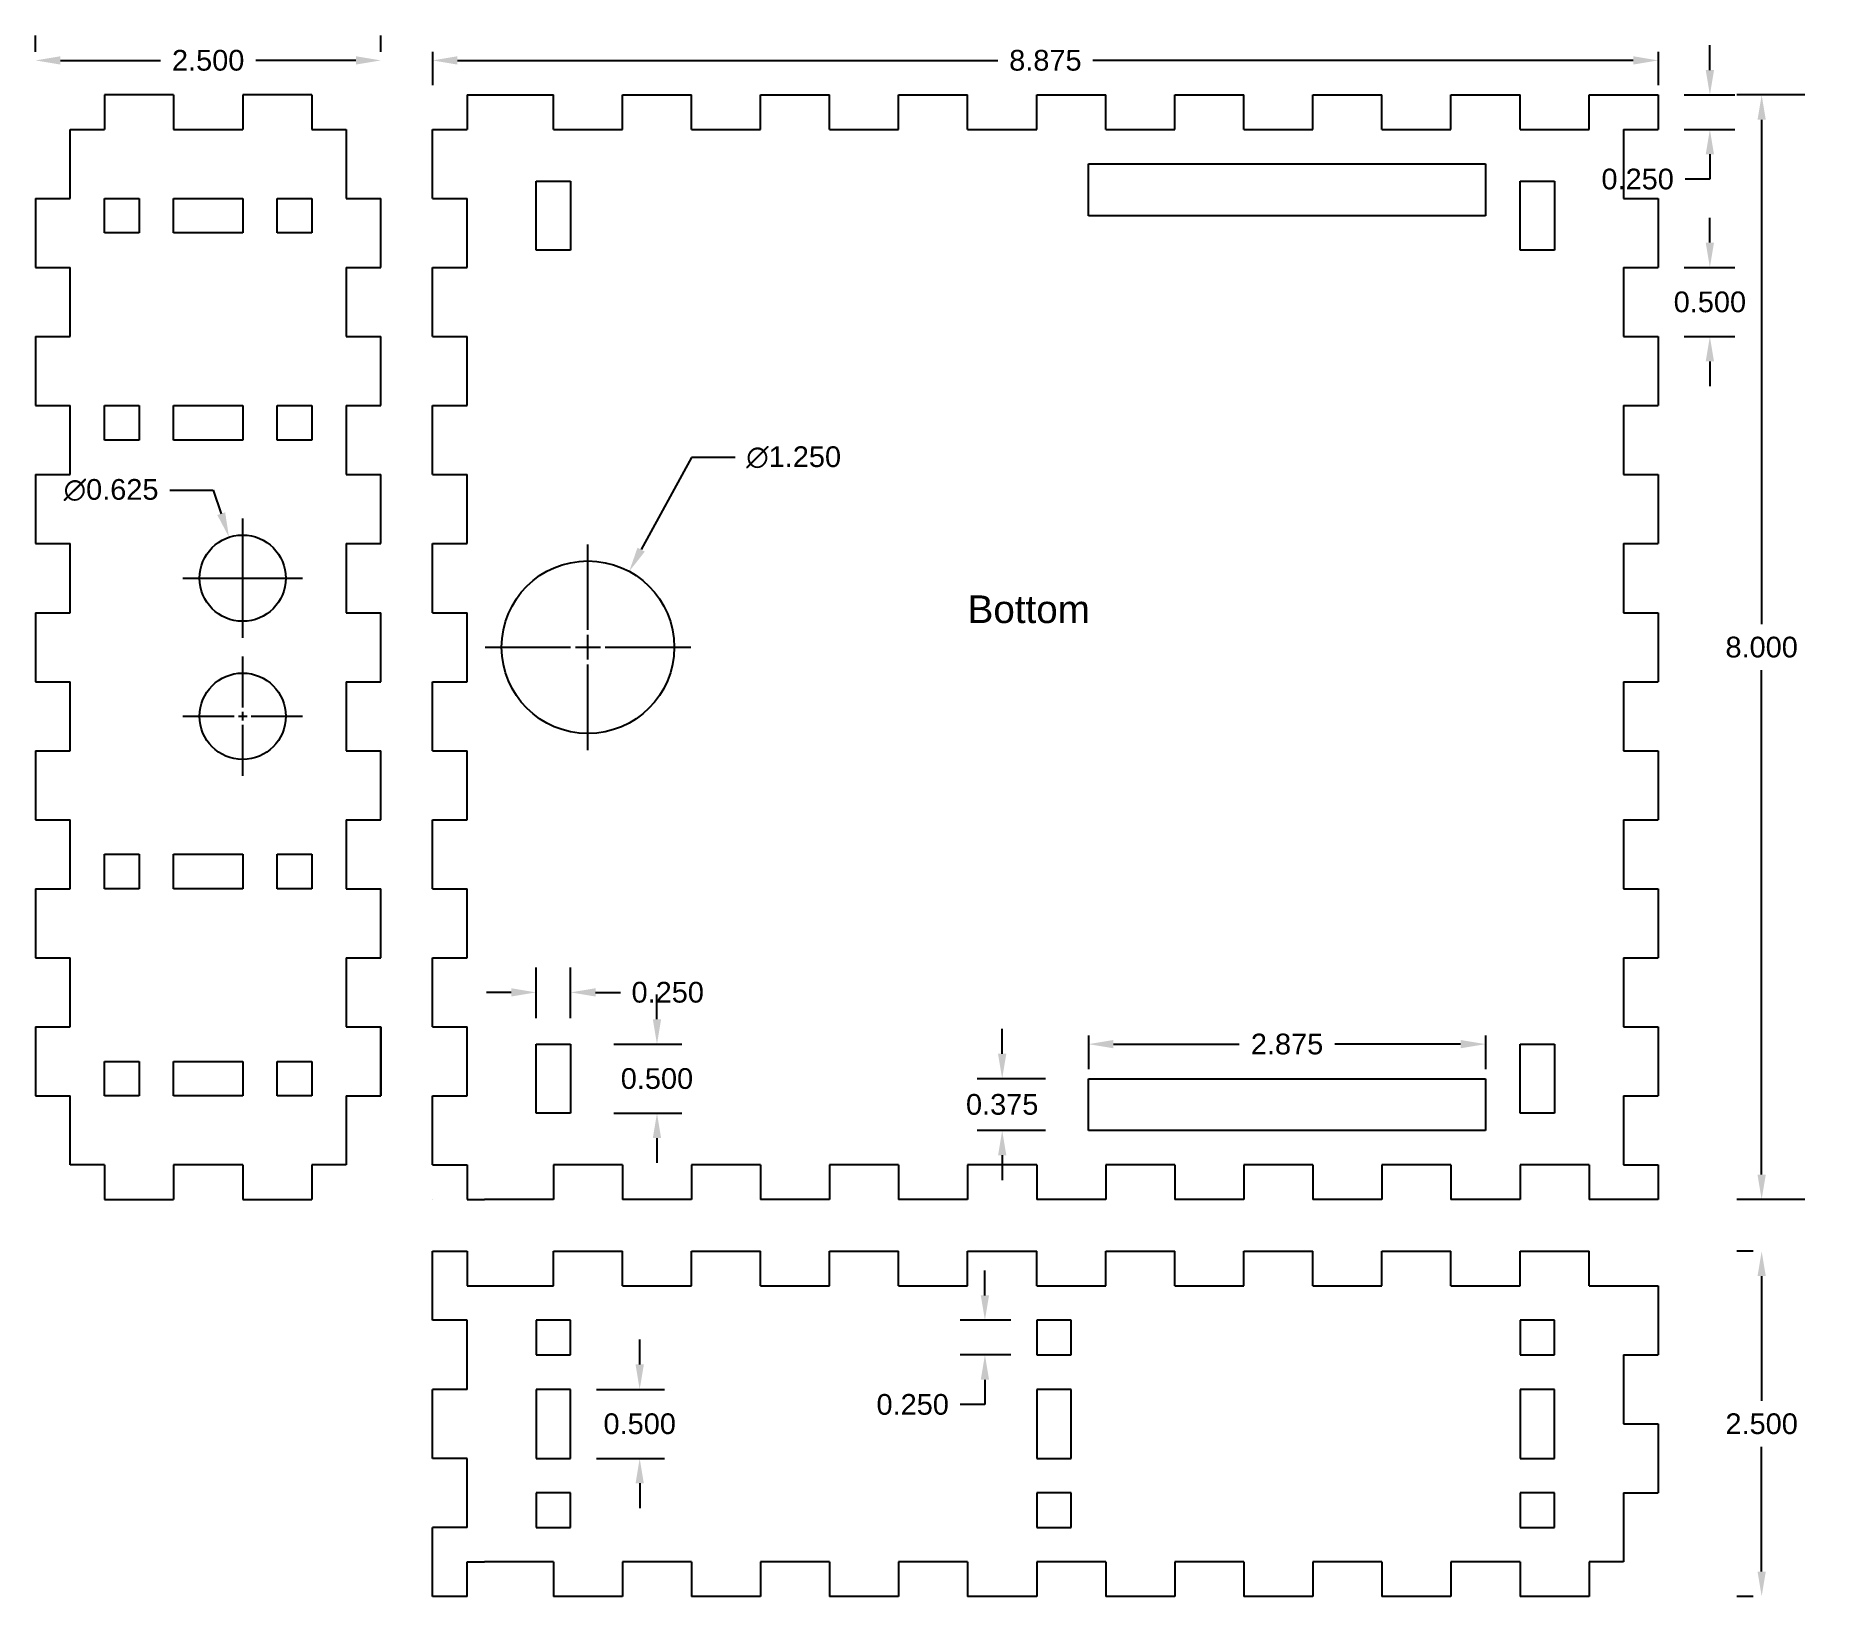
# Model space of a CAD drawing. Header units: inches. Extents: x -38 to 34.9, y -2.3 to 35.3.
# Drawn here: x -38 to -25.12, y -0.12 to 11.18 of the extents above; entities that cross this region are included whole.
import ezdxf

# ---------------------------------------------------------------- set-up
doc = ezdxf.new("R2010")
doc.units = ezdxf.units.IN
doc.header["$MEASUREMENT"] = 0
doc.linetypes.add('CENTER2', pattern=[1.125, 0.75, -0.125, 0.125, -0.125])
doc.layers.add('Cut', color=1, linetype='Continuous')
doc.layers.add('Labels', color=6, linetype='Continuous')
doc.styles.get("Standard").update_dxf_attribs({"font": 'Arial.ttf'})
doc.dimstyles.get("Standard").update_dxf_attribs({"dimtxt": 0.15, "dimasz": 0.18, "dimexe": 0.18, "dimexo": 0.0625, "dimgap": 0.09, "dimtad": 0, "dimtih": 1, "dimtoh": 1, "dimdec": 3, "dimzin": 0, "dimdsep": 46, "dimtxsty": 'Standard', "dimcen": 0.09, "dimadec": 0, "dimazin": 0, "dimtfac": 1, "dimtdec": 3, "dimtofl": 0, "dimtmove": 0, "dimatfit": 3, "dimfxl": 1, "dimtolj": 1, "dimtzin": 0, "dimarcsym": 0})

msp = doc.modelspace()

# ---------------------------------------------------------------- texts
at = {"layer": 'Labels', "insert": (-31.25, 7.125), "char_height": 0.2, "attachment_point": 1}
msp.add_mtext_dynamic_manual_height_columns('Bottom', width=0.75, gutter_width=1, heights=[0], dxfattribs=at)

# ---------------------------------------------------------------- blocks, each defined once
blk = doc.blocks.new('*U59')
at = {"layer": 'Labels', "color": 0, "linetype": 'CENTER2', "transparency": 16777216}
for p, q in [((0, 0.0625), (0, 0.4325)), ((-0.4325, 0), (-0.0625, 0)), ((0.0625, 0), (0.4325, 0)), ((0, -0.4325), (0, -0.0625))]:
    blk.add_line(p, q, dxfattribs=at)
at = {"layer": 'Labels', "color": 0, "linetype": 'Continuous', "transparency": 16777216}
for p, q in [((-0.03125, 0), (0.03125, 0)), ((0, -0.03125), (0, 0.03125))]:
    blk.add_line(p, q, dxfattribs=at)
blk = doc.blocks.new('*U61')
at = {"layer": 'Labels', "color": 0, "linetype": 'CENTER2', "transparency": 16777216}
for p, q in [((0, 0.0625), (0, 0.4325)), ((-0.4325, 0), (-0.0625, 0)), ((0.0625, 0), (0.4325, 0)), ((0, -0.4325), (0, -0.0625))]:
    blk.add_line(p, q, dxfattribs=at)
at = {"layer": 'Labels', "color": 0, "linetype": 'Continuous', "transparency": 16777216}
for p, q in [((-0.03125, 0), (0.03125, 0)), ((0, -0.03125), (0, 0.03125))]:
    blk.add_line(p, q, dxfattribs=at)
blk = doc.blocks.new('*U62')
at = {"layer": 'Labels', "color": 0, "linetype": 'CENTER2', "transparency": 16777216}
for p, q in [((0, 0.125), (0, 0.745)), ((-0.745, 0), (-0.125, 0)), ((0.125, 0), (0.745, 0)), ((0, -0.745), (0, -0.125))]:
    blk.add_line(p, q, dxfattribs=at)
at = {"layer": 'Labels', "color": 0, "linetype": 'Continuous', "transparency": 16777216}
for p, q in [((-0.0625, 0), (0.0625, 0)), ((0, -0.0625), (0, 0.0625))]:
    blk.add_line(p, q, dxfattribs=at)
blk = doc.blocks.new('*D75')
at = {"layer": 'Defpoints', "color": 0, "transparency": 16777216}
for p in [(-33.701, 7.299), (-34.299, 6.201)]:
    blk.add_point(p, dxfattribs=at)
at = {"layer": 'Labels', "color": 0, "lineweight": -2, "transparency": 16777216}
for p, q in [((-33.25, 8.125), (-33.615, 7.457)), ((-32.933, 8.125), (-33.25, 8.125)), ((-34, 6.66), (-34, 6.84)), ((-34.09, 6.75), (-33.91, 6.75))]:
    blk.add_line(p, q, dxfattribs=at)
at = {"layer": 'Labels', "color": 0, "transparency": 16777216}
blk.add_solid([(-33.641, 7.471), (-33.588, 7.442), (-33.701, 7.299)], dxfattribs=at)
at = {"layer": 'Labels', "color": 0, "transparency": 16777216, "insert": (-32.51, 8.125), "char_height": 0.15, "attachment_point": 5}
blk.add_mtext('\\A1;∅1.250', dxfattribs=at)
blk = doc.blocks.new('*D76')
at = {"layer": 'Defpoints', "color": 0, "transparency": 16777216}
for p in [(-36.599, 7.546), (-36.401, 6.954)]:
    blk.add_point(p, dxfattribs=at)
at = {"layer": 'Labels', "color": 0, "lineweight": -2, "transparency": 16777216}
for p, q in [((-37.028, 7.888), (-36.713, 7.888)), ((-36.713, 7.888), (-36.656, 7.717)), ((-36.5, 7.16), (-36.5, 7.34)), ((-36.59, 7.25), (-36.41, 7.25))]:
    blk.add_line(p, q, dxfattribs=at)
at = {"layer": 'Labels', "color": 0, "transparency": 16777216}
blk.add_solid([(-36.627, 7.727), (-36.684, 7.708), (-36.599, 7.546)], dxfattribs=at)
at = {"layer": 'Labels', "color": 0, "transparency": 16777216, "insert": (-37.453, 7.888), "char_height": 0.15, "attachment_point": 5}
blk.add_mtext('\\A1;∅0.625', dxfattribs=at)
blk = doc.blocks.new('*D63')
at = {"layer": 'Defpoints', "color": 0, "transparency": 16777216}
for p in [(-35.125, 11.125), (-26.25, 11.125), (-26.25, 11)]:
    blk.add_point(p, dxfattribs=at)
at = {"layer": 'Labels', "color": 0, "lineweight": -2, "transparency": 16777216}
for p, q in [((-35.125, 11.063), (-35.125, 10.82)), ((-34.945, 11), (-31.031, 11)), ((-26.43, 11), (-30.344, 11)), ((-26.25, 11.063), (-26.25, 10.82))]:
    blk.add_line(p, q, dxfattribs=at)
at = {"layer": 'Labels', "color": 0, "transparency": 16777216}
for points in [[(-34.945, 11.03), (-34.945, 10.97), (-35.125, 11)], [(-26.43, 11.03), (-26.43, 10.97), (-26.25, 11)]]:
    blk.add_solid(points, dxfattribs=at)
at = {"layer": 'Labels', "color": 0, "transparency": 16777216, "insert": (-30.687, 11), "char_height": 0.15, "attachment_point": 5}
blk.add_mtext('\\A1;8.875', dxfattribs=at)
blk = doc.blocks.new('*D64')
at = {"layer": 'Defpoints', "color": 0, "transparency": 16777216}
for p in [(-26.125, 10.75), (-26.125, 10.5), (-25.875, 10.5)]:
    blk.add_point(p, dxfattribs=at)
at = {"layer": 'Labels', "color": 0, "lineweight": -2, "transparency": 16777216}
for p, q in [((-25.875, 10.93), (-25.875, 11.11)), ((-26.062, 10.75), (-25.695, 10.75)), ((-26.062, 10.5), (-25.695, 10.5)), ((-25.875, 10.32), (-25.875, 10.14)), ((-25.875, 10.14), (-26.055, 10.14))]:
    blk.add_line(p, q, dxfattribs=at)
at = {"layer": 'Labels', "color": 0, "transparency": 16777216}
for points in [[(-25.905, 10.93), (-25.845, 10.93), (-25.875, 10.75)], [(-25.905, 10.32), (-25.845, 10.32), (-25.875, 10.5)]]:
    blk.add_solid(points, dxfattribs=at)
at = {"layer": 'Labels', "color": 0, "transparency": 16777216, "insert": (-26.398, 10.14), "char_height": 0.15, "attachment_point": 5}
blk.add_mtext('\\A1;0.250', dxfattribs=at)
blk = doc.blocks.new('*D65')
at = {"layer": 'Defpoints', "color": 0, "transparency": 16777216}
for p in [(-25.125, 10.75), (-25.5, 2.75), (-25.125, 2.75)]:
    blk.add_point(p, dxfattribs=at)
at = {"layer": 'Labels', "color": 0, "lineweight": -2, "transparency": 16777216}
for p, q in [((-25.187, 10.75), (-25.68, 10.75)), ((-25.5, 10.57), (-25.5, 6.916)), ((-25.5, 2.93), (-25.5, 6.584)), ((-25.187, 2.75), (-25.68, 2.75))]:
    blk.add_line(p, q, dxfattribs=at)
at = {"layer": 'Labels', "color": 0, "transparency": 16777216}
for points in [[(-25.53, 10.57), (-25.47, 10.57), (-25.5, 10.75)], [(-25.53, 2.93), (-25.47, 2.93), (-25.5, 2.75)]]:
    blk.add_solid(points, dxfattribs=at)
at = {"layer": 'Labels', "color": 0, "transparency": 16777216, "insert": (-25.5, 6.75), "char_height": 0.15, "attachment_point": 5}
blk.add_mtext('\\A1;8.000', dxfattribs=at)
blk = doc.blocks.new('*D66')
at = {"layer": 'Defpoints', "color": 0, "transparency": 16777216}
for p in [(-26.125, 9.5), (-26.125, 9), (-25.875, 9)]:
    blk.add_point(p, dxfattribs=at)
at = {"layer": 'Labels', "color": 0, "lineweight": -2, "transparency": 16777216}
for p, q in [((-25.875, 9.68), (-25.875, 9.86)), ((-26.062, 9.5), (-25.695, 9.5)), ((-26.062, 9), (-25.695, 9)), ((-25.875, 8.82), (-25.875, 8.64))]:
    blk.add_line(p, q, dxfattribs=at)
at = {"layer": 'Labels', "color": 0, "transparency": 16777216}
for points in [[(-25.905, 9.68), (-25.845, 9.68), (-25.875, 9.5)], [(-25.905, 8.82), (-25.845, 8.82), (-25.875, 9)]]:
    blk.add_solid(points, dxfattribs=at)
at = {"layer": 'Labels', "color": 0, "transparency": 16777216, "insert": (-25.875, 9.25), "char_height": 0.15, "attachment_point": 5}
blk.add_mtext('\\A1;0.500', dxfattribs=at)
blk = doc.blocks.new('*D67')
at = {"layer": 'Defpoints', "color": 0, "transparency": 16777216}
for p in [(-30.375, 4), (-27.5, 4), (-27.5, 3.875)]:
    blk.add_point(p, dxfattribs=at)
at = {"layer": 'Labels', "color": 0, "lineweight": -2, "transparency": 16777216}
for p, q in [((-30.375, 3.938), (-30.375, 3.695)), ((-30.195, 3.875), (-29.283, 3.875)), ((-27.68, 3.875), (-28.592, 3.875)), ((-27.5, 3.938), (-27.5, 3.695))]:
    blk.add_line(p, q, dxfattribs=at)
at = {"layer": 'Labels', "color": 0, "transparency": 16777216}
for points in [[(-30.195, 3.905), (-30.195, 3.845), (-30.375, 3.875)], [(-27.68, 3.905), (-27.68, 3.845), (-27.5, 3.875)]]:
    blk.add_solid(points, dxfattribs=at)
at = {"layer": 'Labels', "color": 0, "transparency": 16777216, "insert": (-28.937, 3.875), "char_height": 0.15, "attachment_point": 5}
blk.add_mtext('\\A1;2.875', dxfattribs=at)
blk = doc.blocks.new('*D68')
at = {"layer": 'Defpoints', "color": 0, "transparency": 16777216}
for p in [(-30.625, 3.625), (-31, 3.25), (-30.625, 3.25)]:
    blk.add_point(p, dxfattribs=at)
at = {"layer": 'Labels', "color": 0, "lineweight": -2, "transparency": 16777216}
for p, q in [((-31, 3.805), (-31, 3.985)), ((-30.687, 3.625), (-31.18, 3.625)), ((-30.687, 3.25), (-31.18, 3.25)), ((-31, 3.07), (-31, 2.89))]:
    blk.add_line(p, q, dxfattribs=at)
at = {"layer": 'Labels', "color": 0, "transparency": 16777216}
for points in [[(-31.03, 3.805), (-30.97, 3.805), (-31, 3.625)], [(-31.03, 3.07), (-30.97, 3.07), (-31, 3.25)]]:
    blk.add_solid(points, dxfattribs=at)
at = {"layer": 'Labels', "color": 0, "transparency": 16777216, "insert": (-31, 3.438), "char_height": 0.15, "attachment_point": 5}
blk.add_mtext('\\A1;0.375', dxfattribs=at)
blk = doc.blocks.new('*D69')
at = {"layer": 'Defpoints', "color": 0, "transparency": 16777216}
for p in [(-34.125, 4.25), (-34.375, 4), (-34.125, 4)]:
    blk.add_point(p, dxfattribs=at)
at = {"layer": 'Labels', "color": 0, "lineweight": -2, "transparency": 16777216}
for p, q in [((-34.375, 4.063), (-34.375, 4.43)), ((-34.125, 4.063), (-34.125, 4.43)), ((-34.555, 4.25), (-34.735, 4.25)), ((-33.945, 4.25), (-33.765, 4.25))]:
    blk.add_line(p, q, dxfattribs=at)
at = {"layer": 'Labels', "color": 0, "transparency": 16777216}
for points in [[(-34.555, 4.28), (-34.555, 4.22), (-34.375, 4.25)], [(-33.945, 4.28), (-33.945, 4.22), (-34.125, 4.25)]]:
    blk.add_solid(points, dxfattribs=at)
at = {"layer": 'Labels', "color": 0, "transparency": 16777216, "insert": (-33.422, 4.25), "char_height": 0.15, "attachment_point": 5}
blk.add_mtext('\\A1;0.250', dxfattribs=at)
blk = doc.blocks.new('*D70')
at = {"layer": 'Defpoints', "color": 0, "transparency": 16777216}
for p in [(-33.875, 3.875), (-33.875, 3.375), (-33.5, 3.375)]:
    blk.add_point(p, dxfattribs=at)
at = {"layer": 'Labels', "color": 0, "lineweight": -2, "transparency": 16777216}
for p, q in [((-33.5, 4.055), (-33.5, 4.235)), ((-33.812, 3.875), (-33.32, 3.875)), ((-33.812, 3.375), (-33.32, 3.375)), ((-33.5, 3.195), (-33.5, 3.015))]:
    blk.add_line(p, q, dxfattribs=at)
at = {"layer": 'Labels', "color": 0, "transparency": 16777216}
for points in [[(-33.53, 4.055), (-33.47, 4.055), (-33.5, 3.875)], [(-33.53, 3.195), (-33.47, 3.195), (-33.5, 3.375)]]:
    blk.add_solid(points, dxfattribs=at)
at = {"layer": 'Labels', "color": 0, "transparency": 16777216, "insert": (-33.5, 3.625), "char_height": 0.15, "attachment_point": 5}
blk.add_mtext('\\A1;0.500', dxfattribs=at)
blk = doc.blocks.new('*D71')
at = {"layer": 'Defpoints', "color": 0, "transparency": 16777216}
for p in [(-34, 1.375), (-34, 0.875), (-33.625, 0.875)]:
    blk.add_point(p, dxfattribs=at)
at = {"layer": 'Labels', "color": 0, "lineweight": -2, "transparency": 16777216}
for p, q in [((-33.625, 1.555), (-33.625, 1.735)), ((-33.937, 1.375), (-33.445, 1.375)), ((-33.937, 0.875), (-33.445, 0.875)), ((-33.625, 0.695), (-33.625, 0.515))]:
    blk.add_line(p, q, dxfattribs=at)
at = {"layer": 'Labels', "color": 0, "transparency": 16777216}
for points in [[(-33.655, 1.555), (-33.595, 1.555), (-33.625, 1.375)], [(-33.655, 0.695), (-33.595, 0.695), (-33.625, 0.875)]]:
    blk.add_solid(points, dxfattribs=at)
at = {"layer": 'Labels', "color": 0, "transparency": 16777216, "insert": (-33.625, 1.125), "char_height": 0.15, "attachment_point": 5}
blk.add_mtext('\\A1;0.500', dxfattribs=at)
blk = doc.blocks.new('*D72')
at = {"layer": 'Defpoints', "color": 0, "transparency": 16777216}
for p in [(-25.5, 2.375), (-25.5, -0.125), (-25.5, -0.125)]:
    blk.add_point(p, dxfattribs=at)
at = {"layer": 'Labels', "color": 0, "lineweight": -2, "transparency": 16777216}
for p, q in [((-25.562, 2.375), (-25.68, 2.375)), ((-25.5, 2.195), (-25.5, 1.291)), ((-25.5, 0.055), (-25.5, 0.959)), ((-25.562, -0.125), (-25.68, -0.125))]:
    blk.add_line(p, q, dxfattribs=at)
at = {"layer": 'Labels', "color": 0, "transparency": 16777216}
for points in [[(-25.53, 2.195), (-25.47, 2.195), (-25.5, 2.375)], [(-25.53, 0.055), (-25.47, 0.055), (-25.5, -0.125)]]:
    blk.add_solid(points, dxfattribs=at)
at = {"layer": 'Labels', "color": 0, "transparency": 16777216, "insert": (-25.5, 1.125), "char_height": 0.15, "attachment_point": 5}
blk.add_mtext('\\A1;2.500', dxfattribs=at)
blk = doc.blocks.new('*D73')
at = {"layer": 'Defpoints', "color": 0, "transparency": 16777216}
for p in [(-38, 11), (-38, 11), (-35.5, 11)]:
    blk.add_point(p, dxfattribs=at)
at = {"layer": 'Labels', "color": 0, "lineweight": -2, "transparency": 16777216}
for p, q in [((-38, 11.063), (-38, 11.18)), ((-35.5, 11.063), (-35.5, 11.18)), ((-37.82, 11), (-37.095, 11)), ((-35.68, 11), (-36.405, 11))]:
    blk.add_line(p, q, dxfattribs=at)
at = {"layer": 'Labels', "color": 0, "transparency": 16777216}
for points in [[(-37.82, 11.03), (-37.82, 10.97), (-38, 11)], [(-35.68, 11.03), (-35.68, 10.97), (-35.5, 11)]]:
    blk.add_solid(points, dxfattribs=at)
at = {"layer": 'Labels', "color": 0, "transparency": 16777216, "insert": (-36.75, 11), "char_height": 0.15, "attachment_point": 5}
blk.add_mtext('\\A1;2.500', dxfattribs=at)
blk = doc.blocks.new('*D74')
at = {"layer": 'Defpoints', "color": 0, "transparency": 16777216}
for p in [(-30.875, 1.875), (-31.125, 1.625), (-30.875, 1.625)]:
    blk.add_point(p, dxfattribs=at)
at = {"layer": 'Labels', "color": 0, "lineweight": -2, "transparency": 16777216}
for p, q in [((-31.125, 2.055), (-31.125, 2.235)), ((-30.937, 1.875), (-31.305, 1.875)), ((-30.937, 1.625), (-31.305, 1.625)), ((-31.125, 1.445), (-31.125, 1.265)), ((-31.125, 1.265), (-31.305, 1.265))]:
    blk.add_line(p, q, dxfattribs=at)
at = {"layer": 'Labels', "color": 0, "transparency": 16777216}
for points in [[(-31.155, 2.055), (-31.095, 2.055), (-31.125, 1.875)], [(-31.155, 1.445), (-31.095, 1.445), (-31.125, 1.625)]]:
    blk.add_solid(points, dxfattribs=at)
at = {"layer": 'Labels', "color": 0, "transparency": 16777216, "insert": (-31.648, 1.265), "char_height": 0.15, "attachment_point": 5}
blk.add_mtext('\\A1;0.250', dxfattribs=at)

# ---------------------------------------------------------------- dimensions: what is measured, and where the dimension line sits
at = {"layer": 'Labels'}
for base, p1, p2, picture, middle in [((-38, 11), (-35.5, 11), (-38, 11), '*D73', (-36.75, 11)), ((-26.25, 11), (-35.125, 11.125), (-26.25, 11.125), '*D63', (-30.6875, 11)), ((-34.125, 4.25), (-34.375, 4), (-34.125, 4), '*D69', (-33.4223, 4.25)), ((-27.5, 3.875), (-30.375, 4), (-27.5, 4), '*D67', (-28.9375, 3.875))]:
    dim = msp.add_linear_dim(base=base, p1=p1, p2=p2, dimstyle='Standard', dxfattribs=at)
    dim.commit()
    dim.dimension.update_dxf_attribs({"geometry": picture, "text_midpoint": middle})
for base, p1, p2, picture, middle in [((-25.875, 10.5), (-26.125, 10.75), (-26.125, 10.5), '*D64', (-26.3977, 10.14)), ((-25.5, 2.75), (-25.125, 10.75), (-25.125, 2.75), '*D65', (-25.5, 6.75)), ((-25.875, 9), (-26.125, 9.5), (-26.125, 9), '*D66', (-25.875, 9.25)), ((-33.5, 3.375), (-33.875, 3.875), (-33.875, 3.375), '*D70', (-33.5, 3.625)), ((-31, 3.25), (-30.625, 3.625), (-30.625, 3.25), '*D68', (-31, 3.4375)), ((-25.5, -0.125), (-25.5, 2.375), (-25.5, -0.125), '*D72', (-25.5, 1.125)), ((-31.125, 1.625), (-30.875, 1.875), (-30.875, 1.625), '*D74', (-31.6477, 1.265)), ((-33.625, 0.875), (-34, 1.375), (-34, 0.875), '*D71', (-33.625, 1.125))]:
    dim = msp.add_linear_dim(base=base, p1=p1, p2=p2, angle=90, dimstyle='Standard', dxfattribs=at)
    dim.commit()
    dim.dimension.update_dxf_attribs({"geometry": picture, "text_midpoint": middle})
for p1, p2, picture, middle in [((-34.2993, 6.2013), (-33.7007, 7.2987), '*D75', (-32.5097, 8.125)), ((-36.4012, 6.9535), (-36.5988, 7.5465), '*D76', (-37.4529, 7.888))]:
    dim = msp.add_diameter_dim_2p(p1=p1, p2=p2, dimstyle='Standard', dxfattribs=at)
    dim.commit()
    dim.dimension.update_dxf_attribs({"geometry": picture, "text_midpoint": middle, "dimtype": 163})

# ---------------------------------------------------------------- linework, layer by layer
at = {"layer": 'Cut'}
for p, q in [((-37, 10.75), (-37.5, 10.75)), ((-37.5, 10.75), (-37.5, 10.5)), ((-37, 10.75), (-37, 10.5)), ((-36, 10.75), (-36.5, 10.75)), ((-36.5, 10.75), (-36.5, 10.5)), ((-36, 10.75), (-36, 10.5)), ((-34.875, 10.75), (-34.875, 10.5)), ((-34.875, 10.75), (-34.75, 10.75)), ((-34.75, 10.75), (-34.25, 10.75)), ((-34.25, 10.5), (-34.25, 10.75)), ((-33.75, 10.75), (-33.25, 10.75)), ((-33.75, 10.5), (-33.75, 10.75)), ((-33.25, 10.5), (-33.25, 10.75)), ((-32.75, 10.75), (-32.25, 10.75)), ((-32.75, 10.5), (-32.75, 10.75)), ((-32.25, 10.5), (-32.25, 10.75)), ((-31.75, 10.75), (-31.25, 10.75)), ((-31.75, 10.5), (-31.75, 10.75)), ((-31.25, 10.5), (-31.25, 10.75)), ((-30.75, 10.75), (-30.25, 10.75)), ((-30.75, 10.5), (-30.75, 10.75)), ((-30.25, 10.5), (-30.25, 10.75)), ((-29.75, 10.75), (-29.25, 10.75)), ((-29.75, 10.5), (-29.75, 10.75)), ((-29.25, 10.5), (-29.25, 10.75)), ((-28.75, 10.75), (-28.25, 10.75)), ((-28.75, 10.5), (-28.75, 10.75)), ((-28.25, 10.5), (-28.25, 10.75)), ((-27.75, 10.75), (-27.25, 10.75)), ((-27.75, 10.5), (-27.75, 10.75)), ((-27.25, 10.5), (-27.25, 10.75)), ((-26.75, 10.75), (-26.25, 10.75)), ((-26.75, 10.5), (-26.75, 10.75)), ((-26.25, 10.75), (-26.25, 10.5)), ((-37.75, 10.5), (-37.5, 10.5)), ((-37.75, 10), (-37.75, 10.5)), ((-37, 10.5), (-36.5, 10.5)), ((-36, 10.5), (-35.75, 10.5)), ((-35.75, 10.5), (-35.75, 10)), ((-35.125, 10), (-35.125, 10.5)), ((-35.125, 10.5), (-34.875, 10.5)), ((-34.25, 10.5), (-33.75, 10.5)), ((-33.25, 10.5), (-32.75, 10.5)), ((-32.25, 10.5), (-31.75, 10.5)), ((-31.25, 10.5), (-30.75, 10.5)), ((-30.25, 10.5), (-29.75, 10.5)), ((-29.25, 10.5), (-28.75, 10.5)), ((-28.25, 10.5), (-27.75, 10.5)), ((-27.25, 10.5), (-26.75, 10.5)), ((-26.5, 10.5), (-26.5, 10)), ((-26.5, 10.5), (-26.25, 10.5)), ((-30.375, 10.25), (-27.5, 10.25)), ((-30.375, 9.875), (-30.375, 10.25)), ((-27.5, 10.25), (-27.5, 9.875)), ((-34.375, 9.625), (-34.375, 10.125)), ((-34.375, 10.125), (-34.125, 10.125)), ((-34.125, 10.125), (-34.125, 9.625)), ((-27.25, 9.625), (-27.25, 10.125)), ((-27.25, 10.125), (-27, 10.125)), ((-27, 10.125), (-27, 9.625)), ((-38, 10), (-38, 9.5)), ((-38, 10), (-37.75, 10)), ((-37.5, 9.75), (-37.5, 10)), ((-37.5, 10), (-37.25, 10)), ((-37.25, 10), (-37.25, 9.75)), ((-37, 9.75), (-37, 10)), ((-37, 10), (-36.5, 10)), ((-36.5, 10), (-36.5, 9.75)), ((-36.25, 9.75), (-36.25, 10)), ((-36.25, 10), (-36, 10)), ((-36, 10), (-36, 9.75)), ((-35.75, 10), (-35.5, 10)), ((-35.5, 9.5), (-35.5, 10)), ((-35.125, 10), (-34.875, 10)), ((-34.875, 9.5), (-34.875, 10)), ((-26.5, 10), (-26.25, 10)), ((-26.25, 10), (-26.25, 9.5)), ((-27.5, 9.875), (-30.375, 9.875)), ((-37.25, 9.75), (-37.5, 9.75)), ((-36.5, 9.75), (-37, 9.75)), ((-36, 9.75), (-36.25, 9.75)), ((-34.125, 9.625), (-34.375, 9.625)), ((-27, 9.625), (-27.25, 9.625)), ((-38, 9.5), (-37.75, 9.5)), ((-37.75, 9), (-37.75, 9.5)), ((-35.75, 9.5), (-35.75, 9)), ((-35.75, 9.5), (-35.5, 9.5)), ((-35.125, 9), (-35.125, 9.5)), ((-35.125, 9.5), (-34.875, 9.5)), ((-26.5, 9.5), (-26.5, 9)), ((-26.5, 9.5), (-26.25, 9.5)), ((-38, 9), (-38, 8.5)), ((-38, 9), (-37.75, 9)), ((-35.75, 9), (-35.5, 9)), ((-35.5, 8.5), (-35.5, 9)), ((-35.125, 9), (-34.875, 9)), ((-34.875, 8.5), (-34.875, 9)), ((-26.5, 9), (-26.25, 9)), ((-26.25, 9), (-26.25, 8.5)), ((-38, 8.5), (-37.75, 8.5)), ((-37.75, 8), (-37.75, 8.5)), ((-37.5, 8.25), (-37.5, 8.5)), ((-37.5, 8.5), (-37.25, 8.5)), ((-37.25, 8.5), (-37.25, 8.25)), ((-37, 8.25), (-37, 8.5)), ((-37, 8.5), (-36.5, 8.5)), ((-36.5, 8.5), (-36.5, 8.25)), ((-36.25, 8.25), (-36.25, 8.5)), ((-36.25, 8.5), (-36, 8.5)), ((-36, 8.5), (-36, 8.25)), ((-35.75, 8.5), (-35.75, 8)), ((-35.75, 8.5), (-35.5, 8.5)), ((-35.125, 8), (-35.125, 8.5)), ((-35.125, 8.5), (-34.875, 8.5)), ((-26.5, 8.5), (-26.5, 8)), ((-26.5, 8.5), (-26.25, 8.5)), ((-37.25, 8.25), (-37.5, 8.25)), ((-36.5, 8.25), (-37, 8.25)), ((-36, 8.25), (-36.25, 8.25)), ((-38, 8), (-38, 7.5)), ((-38, 8), (-37.75, 8)), ((-35.75, 8), (-35.5, 8)), ((-35.5, 7.5), (-35.5, 8)), ((-35.125, 8), (-34.875, 8)), ((-34.875, 7.5), (-34.875, 8)), ((-26.5, 8), (-26.25, 8)), ((-26.25, 8), (-26.25, 7.5)), ((-38, 7.5), (-37.75, 7.5)), ((-37.75, 7), (-37.75, 7.5)), ((-35.75, 7.5), (-35.75, 7)), ((-35.75, 7.5), (-35.5, 7.5)), ((-35.125, 7), (-35.125, 7.5)), ((-35.125, 7.5), (-34.875, 7.5)), ((-26.5, 7.5), (-26.5, 7)), ((-26.5, 7.5), (-26.25, 7.5)), ((-38, 7), (-38, 6.5)), ((-38, 7), (-37.75, 7)), ((-35.75, 7), (-35.5, 7)), ((-35.5, 6.5), (-35.5, 7)), ((-35.125, 7), (-34.875, 7)), ((-34.875, 6.5), (-34.875, 7)), ((-26.5, 7), (-26.25, 7)), ((-26.25, 7), (-26.25, 6.5)), ((-38, 6.5), (-37.75, 6.5)), ((-37.75, 6), (-37.75, 6.5)), ((-35.75, 6.5), (-35.75, 6)), ((-35.75, 6.5), (-35.5, 6.5)), ((-35.125, 6), (-35.125, 6.5)), ((-35.125, 6.5), (-34.875, 6.5)), ((-26.5, 6.5), (-26.5, 6)), ((-26.5, 6.5), (-26.25, 6.5)), ((-38, 6), (-38, 5.5)), ((-38, 6), (-37.75, 6)), ((-35.75, 6), (-35.5, 6)), ((-35.5, 5.5), (-35.5, 6)), ((-35.125, 6), (-34.875, 6)), ((-34.875, 5.5), (-34.875, 6)), ((-26.5, 6), (-26.25, 6)), ((-26.25, 6), (-26.25, 5.5)), ((-38, 5.5), (-37.75, 5.5)), ((-37.75, 5), (-37.75, 5.5)), ((-35.75, 5.5), (-35.75, 5)), ((-35.75, 5.5), (-35.5, 5.5)), ((-35.125, 5), (-35.125, 5.5)), ((-35.125, 5.5), (-34.875, 5.5)), ((-26.5, 5.5), (-26.5, 5)), ((-26.5, 5.5), (-26.25, 5.5)), ((-37.5, 5), (-37.5, 5.25)), ((-37.5, 5.25), (-37.25, 5.25)), ((-37.25, 5.25), (-37.25, 5)), ((-37, 5), (-37, 5.25)), ((-37, 5.25), (-36.5, 5.25)), ((-36.5, 5.25), (-36.5, 5)), ((-36.25, 5), (-36.25, 5.25)), ((-36.25, 5.25), (-36, 5.25)), ((-36, 5.25), (-36, 5)), ((-38, 5), (-38, 4.5)), ((-38, 5), (-37.75, 5)), ((-37.25, 5), (-37.5, 5)), ((-36.5, 5), (-37, 5)), ((-36, 5), (-36.25, 5)), ((-35.75, 5), (-35.5, 5)), ((-35.5, 4.5), (-35.5, 5)), ((-35.125, 5), (-34.875, 5)), ((-34.875, 4.5), (-34.875, 5)), ((-26.5, 5), (-26.25, 5)), ((-26.25, 5), (-26.25, 4.5)), ((-38, 4.5), (-37.75, 4.5)), ((-37.75, 4), (-37.75, 4.5)), ((-35.75, 4.5), (-35.75, 4)), ((-35.75, 4.5), (-35.5, 4.5)), ((-35.125, 4), (-35.125, 4.5)), ((-35.125, 4.5), (-34.875, 4.5)), ((-26.5, 4.5), (-26.5, 4)), ((-26.5, 4.5), (-26.25, 4.5)), ((-38, 4), (-38, 3.5)), ((-38, 4), (-37.75, 4)), ((-35.75, 4), (-35.5, 4)), ((-35.5, 3.5), (-35.5, 4)), ((-35.5, 4), (-35.5, 3.5)), ((-35.125, 4), (-34.875, 4)), ((-34.875, 3.5), (-34.875, 4)), ((-26.5, 4), (-26.25, 4)), ((-26.25, 4), (-26.25, 3.5)), ((-34.375, 3.375), (-34.375, 3.875)), ((-34.375, 3.875), (-34.125, 3.875)), ((-34.125, 3.875), (-34.125, 3.375)), ((-27.25, 3.375), (-27.25, 3.875)), ((-27.25, 3.875), (-27, 3.875)), ((-27, 3.875), (-27, 3.375)), ((-37.5, 3.5), (-37.5, 3.75)), ((-37.5, 3.75), (-37.25, 3.75)), ((-37.25, 3.75), (-37.25, 3.5)), ((-37, 3.5), (-37, 3.75)), ((-37, 3.75), (-36.5, 3.75)), ((-36.5, 3.75), (-36.5, 3.5)), ((-36.25, 3.5), (-36.25, 3.75)), ((-36.25, 3.75), (-36, 3.75)), ((-36, 3.75), (-36, 3.5)), ((-30.375, 3.625), (-27.5, 3.625)), ((-30.375, 3.25), (-30.375, 3.625)), ((-27.5, 3.625), (-27.5, 3.25)), ((-38, 3.5), (-37.75, 3.5)), ((-37.75, 3), (-37.75, 3.5)), ((-37.25, 3.5), (-37.5, 3.5)), ((-36.5, 3.5), (-37, 3.5)), ((-36, 3.5), (-36.25, 3.5)), ((-35.75, 3.5), (-35.75, 3)), ((-35.75, 3.5), (-35.5, 3.5)), ((-35.125, 3), (-35.125, 3.5)), ((-35.125, 3.5), (-34.875, 3.5)), ((-26.5, 3.5), (-26.5, 3)), ((-26.5, 3.5), (-26.25, 3.5)), ((-34.125, 3.375), (-34.375, 3.375)), ((-27, 3.375), (-27.25, 3.375)), ((-27.5, 3.25), (-30.375, 3.25)), ((-37.5, 3), (-37.75, 3)), ((-37.5, 3), (-37.5, 2.75)), ((-36.5, 3), (-37, 3)), ((-37, 3), (-37, 2.75)), ((-36.5, 3), (-36.5, 2.75)), ((-35.75, 3), (-36, 3)), ((-36, 3), (-36, 2.75)), ((-35.125, 3), (-34.875, 3)), ((-34.875, 3), (-34.875, 2.75)), ((-33.75, 3), (-34.25, 3)), ((-34.25, 3), (-34.25, 2.75)), ((-33.75, 3), (-33.75, 2.75)), ((-32.75, 3), (-33.25, 3)), ((-33.25, 3), (-33.25, 2.75)), ((-32.75, 3), (-32.75, 2.75)), ((-31.75, 3), (-32.25, 3)), ((-32.25, 3), (-32.25, 2.75)), ((-31.75, 3), (-31.75, 2.75)), ((-30.75, 3), (-31.25, 3)), ((-31.25, 3), (-31.25, 2.75)), ((-30.75, 3), (-30.75, 2.75)), ((-29.75, 3), (-30.25, 3)), ((-30.25, 3), (-30.25, 2.75)), ((-29.75, 3), (-29.75, 2.75)), ((-28.75, 3), (-29.25, 3)), ((-29.25, 3), (-29.25, 2.75)), ((-28.75, 3), (-28.75, 2.75)), ((-27.75, 3), (-28.25, 3)), ((-28.25, 3), (-28.25, 2.75)), ((-27.75, 3), (-27.75, 2.75)), ((-26.75, 3), (-27.25, 3)), ((-27.25, 3), (-27.25, 2.75)), ((-26.75, 3), (-26.75, 2.75)), ((-26.5, 3), (-26.25, 3)), ((-26.25, 3), (-26.25, 2.75)), ((-37.5, 2.75), (-37, 2.75)), ((-36.5, 2.75), (-36, 2.75)), ((-35.125, 2.75), (-35.125, 2.75)), ((-34.875, 2.75), (-34.75, 2.75)), ((-34.25, 2.75), (-34.75, 2.75)), ((-33.25, 2.75), (-33.75, 2.75)), ((-32.25, 2.75), (-32.75, 2.75)), ((-31.25, 2.75), (-31.75, 2.75)), ((-30.25, 2.75), (-30.75, 2.75)), ((-29.25, 2.75), (-29.75, 2.75)), ((-28.25, 2.75), (-28.75, 2.75)), ((-27.25, 2.75), (-27.75, 2.75)), ((-26.25, 2.75), (-26.75, 2.75)), ((-35.125, 2.375), (-34.875, 2.375)), ((-35.125, 1.875), (-35.125, 2.375)), ((-34.875, 2.375), (-34.875, 2.125)), ((-34.25, 2.375), (-33.75, 2.375)), ((-34.25, 2.125), (-34.25, 2.375)), ((-33.75, 2.125), (-33.75, 2.375)), ((-33.25, 2.375), (-32.75, 2.375)), ((-33.25, 2.125), (-33.25, 2.375)), ((-32.75, 2.125), (-32.75, 2.375)), ((-32.25, 2.375), (-31.75, 2.375)), ((-32.25, 2.125), (-32.25, 2.375)), ((-31.75, 2.125), (-31.75, 2.375)), ((-31.25, 2.375), (-30.75, 2.375)), ((-31.25, 2.125), (-31.25, 2.375)), ((-30.75, 2.125), (-30.75, 2.375)), ((-30.25, 2.375), (-29.75, 2.375)), ((-30.25, 2.25), (-30.25, 2.375)), ((-29.75, 2.125), (-29.75, 2.375)), ((-29.25, 2.375), (-28.75, 2.375)), ((-29.25, 2.125), (-29.25, 2.375)), ((-28.75, 2.125), (-28.75, 2.375)), ((-28.25, 2.375), (-27.75, 2.375)), ((-28.25, 2.125), (-28.25, 2.375)), ((-27.75, 2.125), (-27.75, 2.375)), ((-27.25, 2.375), (-26.75, 2.375)), ((-27.25, 2.125), (-27.25, 2.375)), ((-26.75, 2.125), (-26.75, 2.375)), ((-30.25, 2.125), (-30.25, 2.25)), ((-34.875, 2.125), (-34.75, 2.125)), ((-34.75, 2.125), (-34.25, 2.125)), ((-33.75, 2.125), (-33.25, 2.125)), ((-32.75, 2.125), (-32.25, 2.125)), ((-31.75, 2.125), (-31.25, 2.125)), ((-30.75, 2.125), (-30.25, 2.125)), ((-29.75, 2.125), (-29.25, 2.125)), ((-28.75, 2.125), (-28.25, 2.125)), ((-27.75, 2.125), (-27.25, 2.125)), ((-26.75, 2.125), (-26.5, 2.125)), ((-26.5, 2.125), (-26.25, 2.125)), ((-26.25, 2.125), (-26.25, 1.625)), ((-34.875, 1.875), (-35.125, 1.875)), ((-34.875, 1.375), (-34.875, 1.875)), ((-34.125, 1.875), (-34.375, 1.875)), ((-34.375, 1.875), (-34.375, 1.625)), ((-34.125, 1.625), (-34.125, 1.875)), ((-30.5, 1.875), (-30.75, 1.875)), ((-30.75, 1.875), (-30.75, 1.625)), ((-30.5, 1.625), (-30.5, 1.875)), ((-27, 1.875), (-27.25, 1.875)), ((-27.25, 1.875), (-27.25, 1.625)), ((-27, 1.625), (-27, 1.875)), ((-34.375, 1.625), (-34.125, 1.625)), ((-30.75, 1.625), (-30.5, 1.625)), ((-27.25, 1.625), (-27, 1.625)), ((-26.5, 1.625), (-26.5, 1.125)), ((-26.5, 1.625), (-26.25, 1.625)), ((-35.125, 0.875), (-35.125, 1.375)), ((-34.875, 1.375), (-35.125, 1.375)), ((-34.125, 1.375), (-34.375, 1.375)), ((-34.375, 1.375), (-34.375, 0.875)), ((-34.125, 0.875), (-34.125, 1.375)), ((-30.5, 1.375), (-30.75, 1.375)), ((-30.75, 1.375), (-30.75, 0.875)), ((-30.5, 0.875), (-30.5, 1.375)), ((-27, 1.375), (-27.25, 1.375)), ((-27.25, 1.375), (-27.25, 0.875)), ((-27, 0.875), (-27, 1.375)), ((-26.5, 1.125), (-26.25, 1.125)), ((-26.25, 1.125), (-26.25, 0.625)), ((-34.875, 0.875), (-35.125, 0.875)), ((-34.875, 0.375), (-34.875, 0.875)), ((-34.375, 0.875), (-34.125, 0.875)), ((-30.75, 0.875), (-30.5, 0.875)), ((-27.25, 0.875), (-27, 0.875)), ((-34.125, 0.625), (-34.375, 0.625)), ((-34.375, 0.625), (-34.375, 0.375)), ((-34.125, 0.375), (-34.125, 0.625)), ((-30.5, 0.625), (-30.75, 0.625)), ((-30.75, 0.625), (-30.75, 0.375)), ((-30.5, 0.375), (-30.5, 0.625)), ((-27, 0.625), (-27.25, 0.625)), ((-27.25, 0.625), (-27.25, 0.375)), ((-27, 0.375), (-27, 0.625)), ((-26.5, 0.625), (-26.5, 0.125)), ((-26.5, 0.625), (-26.25, 0.625)), ((-35.125, -0.125), (-35.125, 0.375)), ((-34.875, 0.375), (-35.125, 0.375)), ((-34.375, 0.375), (-34.125, 0.375)), ((-30.75, 0.375), (-30.5, 0.375)), ((-27.25, 0.375), (-27, 0.375)), ((-34.875, 0.125), (-34.875, 0.125)), ((-34.875, -0.125), (-34.875, 0.125)), ((-34.875, 0.125), (-34.75, 0.125)), ((-34.25, 0.125), (-34.75, 0.125)), ((-34.25, 0.125), (-34.25, -0.125)), ((-33.25, 0.125), (-33.75, 0.125)), ((-33.75, 0.125), (-33.75, -0.125)), ((-33.25, 0.125), (-33.25, -0.125)), ((-32.25, 0.125), (-32.75, 0.125)), ((-32.75, 0.125), (-32.75, -0.125)), ((-32.25, 0.125), (-32.25, -0.125)), ((-31.25, 0.125), (-31.75, 0.125)), ((-31.75, 0.125), (-31.75, -0.125)), ((-31.25, 0.125), (-31.25, -0.125)), ((-30.25, 0.125), (-30.75, 0.125)), ((-30.75, 0.125), (-30.75, -0.125)), ((-30.25, 0.125), (-30.25, -0.125)), ((-29.25, 0.125), (-29.75, 0.125)), ((-29.75, 0.125), (-29.75, -0.125)), ((-29.25, 0.125), (-29.25, -0.125)), ((-28.25, 0.125), (-28.75, 0.125)), ((-28.75, 0.125), (-28.75, -0.125)), ((-28.25, 0.125), (-28.25, -0.125)), ((-27.25, 0.125), (-27.75, 0.125)), ((-27.75, 0.125), (-27.75, -0.125)), ((-27.25, 0.125), (-27.25, -0.125)), ((-26.5, 0.125), (-26.75, 0.125)), ((-26.75, 0.125), (-26.75, -0.125)), ((-34.875, -0.125), (-35.125, -0.125)), ((-33.75, -0.125), (-34.25, -0.125)), ((-32.75, -0.125), (-33.25, -0.125)), ((-31.75, -0.125), (-32.25, -0.125)), ((-30.75, -0.125), (-31.25, -0.125)), ((-29.75, -0.125), (-30.25, -0.125)), ((-28.75, -0.125), (-29.25, -0.125)), ((-27.75, -0.125), (-28.25, -0.125)), ((-26.75, -0.125), (-27.25, -0.125))]:
    msp.add_line(p, q, dxfattribs=at)
for centre, radius in [((-36.5, 7.25), 0.3125), ((-34, 6.75), 0.625), ((-36.5, 6.25), 0.3125)]:
    msp.add_circle(centre, radius, dxfattribs=at)

# ---------------------------------------------------------------- block references
at = {"layer": 'Labels', "linetype": 'CENTER2'}
for name, p in [('*U59', (-36.5, 7.25)), ('*U62', (-34, 6.75)), ('*U61', (-36.5, 6.25))]:
    msp.add_blockref(name, p, dxfattribs=at)

msp.set_redraw_order([(e.dxf.handle, doc.entitydb.next_handle()) for e in msp.query("TEXT MTEXT ATTDEF DIMENSION ARC_DIMENSION")])  # texts and dimensions are drawn at this point

doc.saveas('drawing.dxf')
